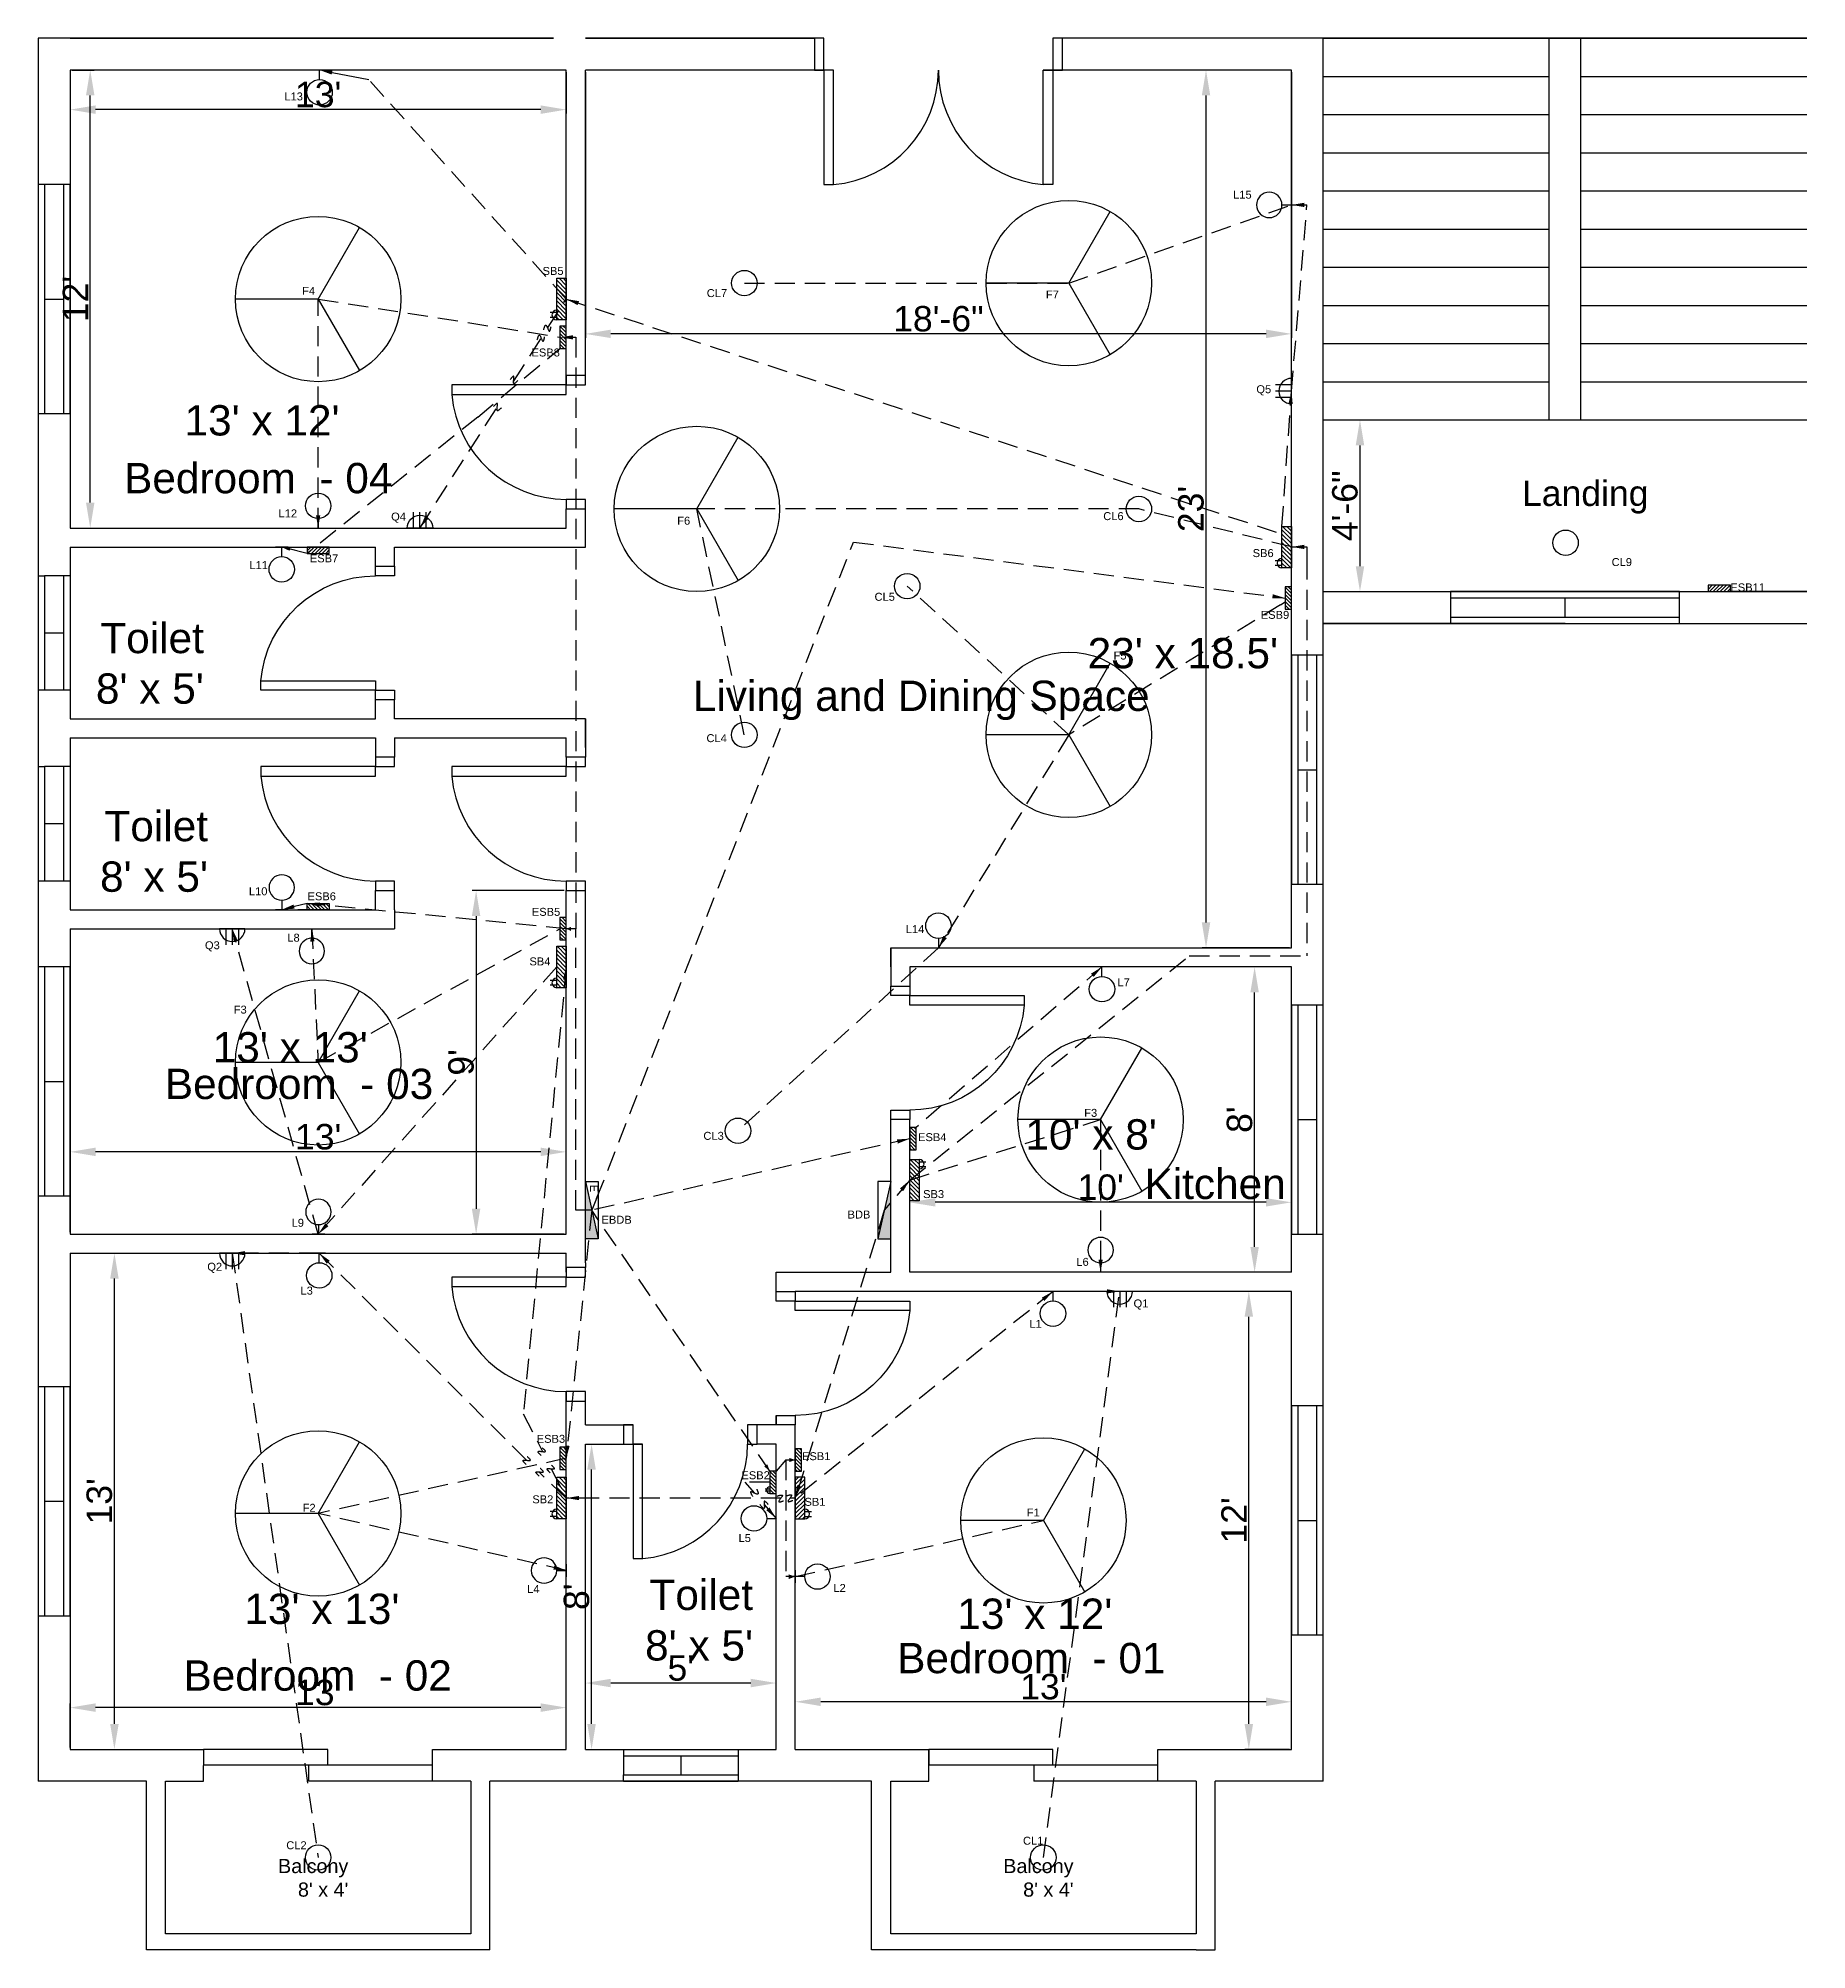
# Model space of a CAD drawing. Header units: inches. Extents: x 61297 to 163996, y 9483 to 32239.
# Drawn here: x 61297 to 61853, y 15010 to 15611 of the extents above; entities that cross this region are included whole.
import ezdxf

# ---------------------------------------------------------------- set-up
doc = ezdxf.new("R2010")
doc.units = ezdxf.units.IN
doc.linetypes.add('HIDDEN', pattern=[9.525, 6.35, -3.175])
for name, color, linetype in [('door', 80, 'Continuous'), ('Doors', 230, 'Continuous'), ('Emergency Conduitt', 10, 'HIDDEN'), ('Layer1', 7, 'Continuous'), ('Light Fans and Socketst', 170, 'Continuous'), ('Main Conduit', 50, 'HIDDEN'), ('Toiler Window', 30, 'Continuous'), ('Windows', 30, 'Continuous')]:
    doc.layers.add(name, color=color, linetype=linetype)
doc.styles.get("Standard").update_dxf_attribs({"font": 'arial.ttf'})
doc.dimstyles.new('ISO-25', dxfattribs={"dimtxt": 8, "dimasz": 8, "dimexe": 1.25, "dimexo": 0.625, "dimtad": 1, "dimlunit": 4, "dimtxsty": 'Standard', "dimcen": 2.5, "dimadec": 0, "dimazin": 0, "dimtfac": 1, "dimtmove": 0, "dimatfit": 3, "dimfxl": 1, "dimarcsym": 0})

msp = doc.modelspace()

# ---------------------------------------------------------------- texts
for s, p in [("           23' x 18.5'", (61586.057, 15413.318)), ('Living and Dining Space', (61502.629, 15399.902))]:
    msp.add_text(s, height=9.53198).set_placement(p)
for s, width, gutter_width, heights, insert, char_height, attachment_point in [('L13', 6.93541, 12.5, [0], (61380.03, 15591.831), 2.5, 9), ('L15', 6.93541, 12.5, [0], (61678.306, 15560.939), 2.5, 9), ('SB5', 6.93541, 12.5, [0], (61461.98, 15536.96), 2.5, 9), ('F4', 6.93541, 12.5, [0], (61383.883, 15530.739), 2.5, 9), ('CL7', 6.93541, 12.5, [0], (61513.406, 15529.994), 2.5, 9), ('F7', 6.93541, 12.5, [0], (61617.697, 15529.59), 2.5, 9), ('ESB8', 6.93541, 12.5, [0], (61460.826, 15511.325), 2.5, 9), ('Q5', 6.93541, 12.5, [0], (61684.455, 15499.121), 2.5, 9), ("13' x 12'", 248.33103, 47.66, [30.118], (61391.575, 15486.375), 9.532, 9), ('Bedroom  - 04', 248.33103, 47.66, [30.118], (61408.181, 15468.21), 9.53198, 9), ('L12', 6.93541, 12.5, [0], (61378.204, 15460.765), 2.5, 9), ('Q4', 6.93541, 12.5, [0], (61412.436, 15459.078), 2.5, 9), ('F6', 6.93541, 12.5, [0], (61501.793, 15458.433), 2.5, 9), ('CL6', 6.93541, 12.5, [0], (61638.058, 15459.869), 2.5, 9), ('L11', 6.93541, 12.5, [0], (61369.036, 15444.516), 2.5, 9), ('ESB7', 6.93541, 12.5, [0], (61391.148, 15446.601), 2.5, 9), ('SB6', 6.93541, 12.5, [0], (61685.225, 15448.246), 2.5, 9), ('CL9', 6.93541, 12.5, [0], (61791.478, 15447.964), 2.5, 1), ('ESB11', 6.93541, 12.5, [0], (61828.826, 15439.996), 2.5, 1), ('CL5', 6.93541, 12.5, [0], (61566.155, 15434.505), 2.5, 9), ("Toilet\\P8' x 5'", 248.33103, 47.66, [30.118], (61348.902, 15402.043), 9.532, 9), ('ESB9', 6.93541, 12.5, [0], (61690.109, 15428.831), 2.5, 9), ('F5', 6.93541, 12.5, [0], (61638.971, 15416.03), 2.5, 9), ('CL4', 6.93541, 12.5, [0], (61513.312, 15390.062), 2.5, 9), ("Toilet\\P8' x 5'", 248.33103, 47.66, [30.118], (61350.206, 15342.915), 9.532, 9), ('L10', 6.93541, 12.5, [0], (61368.883, 15341.917), 2.5, 9), ('ESB6', 6.93541, 12.5, [0], (61390.422, 15340.341), 2.5, 9), ('ESB5', 6.93541, 12.5, [0], (61460.943, 15335.455), 2.5, 9), ('L14', 6.93541, 12.5, [0], (61575.403, 15330.064), 2.5, 9), ('Q3', 6.93541, 12.5, [0], (61353.892, 15324.294), 2.5, 9), ('L8', 6.93541, 12.5, [0], (61379.019, 15327.331), 2.5, 9), ('SB4', 6.93541, 12.5, [0], (61457.851, 15319.871), 2.5, 9), ('L7', 6.93541, 12.5, [0], (61639.992, 15313.342), 2.5, 9), ('F3', 6.93541, 12.5, [0], (61362.367, 15304.719), 2.5, 9), ("13' x 13'", 248.33103, 47.66, [30.118], (61400.434, 15289.254), 9.532, 9), ('Bedroom  - 03', 248.33103, 47.66, [30.118], (61421.006, 15277.743), 9.53198, 9), ("10' x 8'", 248.33103, 47.66, [30.118], (61648.514, 15261.864), 9.532, 9), ('F3', 6.93541, 12.5, [0], (61629.752, 15272.258), 2.5, 9), ('CL3', 6.93541, 12.5, [0], (61512.35, 15265.026), 2.5, 9), ('ESB4', 6.93541, 12.5, [0], (61582.36, 15264.618), 2.5, 9), ('^IKitchen', 248.33103, 47.66, [30.118], (61689.012, 15246.308), 9.532, 9), ('SB3', 6.93541, 12.5, [0], (61581.613, 15246.714), 2.5, 9), ('BDB', 6.93541, 12.5, [0], (61558.443, 15240.325), 2.5, 9), ('L9', 6.93541, 12.5, [0], (61380.364, 15237.696), 2.5, 9), ('EBDB', 6.93541, 12.5, [0], (61483.417, 15238.689), 2.5, 9), ('Q2', 6.93541, 12.5, [0], (61354.636, 15223.226), 2.5, 9), ('L6', 6.93541, 12.5, [0], (61627.078, 15225.407), 2.5, 9), ('L3', 6.93541, 12.5, [0], (61383.17, 15216.367), 2.5, 9), ('Q1', 6.93541, 12.5, [0], (61645.84, 15211.68), 2.5, 9), ('L1', 6.93541, 12.5, [0], (61612.315, 15205.965), 2.5, 9), ('ESB3', 6.93541, 12.5, [0], (61462.47, 15169.762), 2.5, 9), ('ESB1', 6.93541, 12.5, [0], (61545.875, 15164.31), 2.5, 9), ('ESB2', 6.93541, 12.5, [0], (61526.826, 15158.325), 2.5, 9), ('SB2', 6.93541, 12.5, [0], (61458.753, 15150.752), 2.5, 9), ('SB1', 6.93541, 12.5, [0], (61544.319, 15149.958), 2.5, 9), ('F2', 6.93541, 12.5, [0], (61384.034, 15148.123), 2.5, 9), ('F1', 6.93541, 12.5, [0], (61611.698, 15146.646), 2.5, 9), ('L5', 6.93541, 12.5, [0], (61520.883, 15138.591), 2.5, 9), ("Toilet\\P8' x 5'", 248.33103, 47.66, [30.118], (61521.558, 15101.217), 9.532, 9), ("13' x 13'", 248.33103, 47.66, [30.118], (61410.394, 15112.709), 9.532, 9), ('L4', 6.93541, 12.5, [0], (61454.417, 15122.581), 2.5, 9), ('L2', 6.93541, 12.5, [0], (61550.705, 15122.93), 2.5, 9), ("13' x 12'", 248.33103, 47.66, [30.118], (61634.518, 15111.167), 9.532, 9), ('Bedroom  - 01', 248.33103, 47.66, [30.118], (61651.24, 15097.225), 9.53198, 9), ('Bedroom  - 02', 248.33103, 47.66, [30.118], (61426.858, 15091.753), 9.53198, 9), ('CL2', 6.93541, 12.5, [0], (61381.207, 15041.992), 2.5, 9), ('CL1', 6.93541, 12.5, [0], (61612.826, 15043.411), 2.5, 9), ("Balcony\\P  8' x 4'", 115.87872, 22.24, [14.054], (61394.316, 15027.045), 4.4479, 9), ("Balcony\\P  8' x 4'", 115.87872, 22.24, [14.054], (61622.316, 15027.045), 4.4479, 9)]:
    msp.add_mtext_dynamic_manual_height_columns(s, width=width, gutter_width=gutter_width, heights=heights, dxfattribs=dict(insert=insert, char_height=char_height, attachment_point=attachment_point))
at = {"insert": (61763.301, 15472.35), "char_height": 8, "width": 125.21501, "attachment_point": 1}
msp.add_mtext('Landing\\P\\P         ', dxfattribs=at)

# ---------------------------------------------------------------- blocks, each defined once
blk = doc.blocks.new('Door_Sing')
at = {"layer": 'Doors'}
for points in [[(-3, 6), (-3, 42), (-6, 42), (-6, 6), (-3, 6)], [(-38.98, 0), (-38.98, 6), (-41.98, 6), (-41.98, 0), (-38.98, 0)]]:
    blk.add_lwpolyline(points, dxfattribs=at)
blk.add_lwpolyline([(-3, 0), (0, 0), (0, 6), (-3, 6)], close=True, dxfattribs=at)
blk.add_arc((-2.84, 6), 36.14, 95.01978, 180, dxfattribs=at)
blk = doc.blocks.new('Window_Large')
at = {"layer": 'Windows'}
for p, q in [((72, 10), (0, 10)), ((0, 10), (0, 0)), ((72, 8), (0, 8)), ((36, 8), (36, 2)), ((72, 0), (72, 10)), ((0, 2), (72, 2)), ((0, 0), (72, 0))]:
    blk.add_line(p, q, dxfattribs=at)
blk = doc.blocks.new('*D490')
at = {"color": 0, "lineweight": -2, "transparency": 16777216}
for p, q in [((61690.2, 15217.41), (61676.17, 15217.41)), ((61677.42, 15081.41), (61677.42, 15209.41)), ((61690.2, 15073.41), (61676.17, 15073.41))]:
    blk.add_line(p, q, dxfattribs=at)
at = {"color": 0, "transparency": 16777216}
for points in [[(61676.08, 15209.41), (61678.75, 15209.41), (61677.42, 15217.41)], [(61676.08, 15081.41), (61678.75, 15081.41), (61677.42, 15073.41)]]:
    blk.add_solid(points, dxfattribs=at)
at = {"color": 0, "transparency": 16777216, "insert": (61672.78, 15145.41), "char_height": 8, "attachment_point": 5, "rotation": 90}
blk.add_mtext("12'", dxfattribs=at)
blk = doc.blocks.new('*D491')
at = {"color": 0, "lineweight": -2, "transparency": 16777216}
for p, q in [((61690.2, 15319.41), (61677.99, 15319.41)), ((61679.24, 15231.41), (61679.24, 15311.41)), ((61690.2, 15223.41), (61677.99, 15223.41))]:
    blk.add_line(p, q, dxfattribs=at)
at = {"color": 0, "transparency": 16777216}
for points in [[(61677.9, 15311.41), (61680.57, 15311.41), (61679.24, 15319.41)], [(61677.9, 15231.41), (61680.57, 15231.41), (61679.24, 15223.41)]]:
    blk.add_solid(points, dxfattribs=at)
at = {"color": 0, "transparency": 16777216, "insert": (61674.53, 15271.41), "char_height": 8, "attachment_point": 5, "rotation": 90}
blk.add_mtext("8'", dxfattribs=at)
blk = doc.blocks.new('*D448')
at = {"color": 0, "lineweight": -2, "transparency": 16777216}
for p, q in [((61570.83, 15232.21), (61570.83, 15246.66)), ((61682.83, 15245.41), (61578.83, 15245.41)), ((61690.83, 15232.21), (61690.83, 15246.66))]:
    blk.add_line(p, q, dxfattribs=at)
at = {"color": 0, "transparency": 16777216}
for points in [[(61578.83, 15246.74), (61578.83, 15244.08), (61570.83, 15245.41)], [(61682.83, 15246.74), (61682.83, 15244.08), (61690.83, 15245.41)]]:
    blk.add_solid(points, dxfattribs=at)
at = {"color": 0, "transparency": 16777216, "insert": (61630.83, 15250.12), "char_height": 8, "attachment_point": 5}
blk.add_mtext("10'", dxfattribs=at)
blk = doc.blocks.new('*D492')
at = {"color": 0, "lineweight": -2, "transparency": 16777216}
for p, q in [((61306.83, 15600.79), (61306.83, 15587.71)), ((61462.83, 15600.79), (61462.83, 15587.71)), ((61454.83, 15588.96), (61314.83, 15588.96))]:
    blk.add_line(p, q, dxfattribs=at)
at = {"color": 0, "transparency": 16777216}
for points in [[(61314.83, 15590.29), (61314.83, 15587.63), (61306.83, 15588.96)], [(61454.83, 15590.29), (61454.83, 15587.63), (61462.83, 15588.96)]]:
    blk.add_solid(points, dxfattribs=at)
at = {"color": 0, "transparency": 16777216, "insert": (61384.83, 15593.67), "char_height": 8, "attachment_point": 5}
blk.add_mtext("13'", dxfattribs=at)
blk = doc.blocks.new('Toilet Window')
for p, q in [((82016.8, 16081.38), (82016.8, 16117.38)), ((82016.8, 16117.38), (82026.8, 16117.38)), ((82018.8, 16081.38), (82018.8, 16117.38)), ((82024.8, 16081.38), (82024.8, 16117.38)), ((82026.8, 16081.38), (82026.8, 16117.38)), ((82018.8, 16099.38), (82024.8, 16099.38)), ((82016.8, 16081.38), (82018.8, 16081.38)), ((82018.8, 16081.38), (82024.8, 16081.38)), ((82026.8, 16081.38), (82024.8, 16081.38))]:
    blk.add_line(p, q)
blk = doc.blocks.new('*D493')
at = {"color": 0, "lineweight": -2, "transparency": 16777216}
for p, q in [((61468.83, 15074.04), (61468.83, 15095.52)), ((61520.83, 15094.27), (61476.83, 15094.27)), ((61528.83, 15074.04), (61528.83, 15095.52))]:
    blk.add_line(p, q, dxfattribs=at)
at = {"color": 0, "transparency": 16777216}
for points in [[(61476.83, 15095.6), (61476.83, 15092.93), (61468.83, 15094.27)], [(61520.83, 15095.6), (61520.83, 15092.93), (61528.83, 15094.27)]]:
    blk.add_solid(points, dxfattribs=at)
at = {"color": 0, "transparency": 16777216, "insert": (61498.83, 15098.96), "char_height": 8, "attachment_point": 5}
blk.add_mtext("5'", dxfattribs=at)
blk = doc.blocks.new('*D494')
at = {"color": 0, "lineweight": -2, "transparency": 16777216}
for p, q in [((61469.45, 15169.41), (61472.04, 15169.41)), ((61470.79, 15081.41), (61470.79, 15161.41)), ((61469.45, 15073.41), (61472.04, 15073.41))]:
    blk.add_line(p, q, dxfattribs=at)
at = {"color": 0, "transparency": 16777216}
for points in [[(61469.45, 15161.41), (61472.12, 15161.41), (61470.79, 15169.41)], [(61469.45, 15081.41), (61472.12, 15081.41), (61470.79, 15073.41)]]:
    blk.add_solid(points, dxfattribs=at)
at = {"color": 0, "transparency": 16777216, "insert": (61466.08, 15121.41), "char_height": 8, "attachment_point": 5, "rotation": 90}
blk.add_mtext("8'", dxfattribs=at)
blk = doc.blocks.new('*D495')
at = {"color": 0, "lineweight": -2, "transparency": 16777216}
for p, q in [((61534.83, 15074.04), (61534.83, 15089.63)), ((61682.83, 15088.38), (61542.83, 15088.38)), ((61690.83, 15074.04), (61690.83, 15089.63))]:
    blk.add_line(p, q, dxfattribs=at)
at = {"color": 0, "transparency": 16777216}
for points in [[(61542.83, 15089.71), (61542.83, 15087.04), (61534.83, 15088.38)], [(61682.83, 15089.71), (61682.83, 15087.04), (61690.83, 15088.38)]]:
    blk.add_solid(points, dxfattribs=at)
at = {"color": 0, "transparency": 16777216, "insert": (61612.83, 15093.09), "char_height": 8, "attachment_point": 5}
blk.add_mtext("13'", dxfattribs=at)
blk = doc.blocks.new('*D496')
at = {"color": 0, "lineweight": -2, "transparency": 16777216}
for p, q in [((61306.83, 15074.04), (61306.83, 15087.79)), ((61454.83, 15086.54), (61314.83, 15086.54)), ((61462.83, 15074.04), (61462.83, 15087.79))]:
    blk.add_line(p, q, dxfattribs=at)
at = {"color": 0, "transparency": 16777216}
for points in [[(61314.83, 15087.88), (61314.83, 15085.21), (61306.83, 15086.54)], [(61454.83, 15087.88), (61454.83, 15085.21), (61462.83, 15086.54)]]:
    blk.add_solid(points, dxfattribs=at)
at = {"color": 0, "transparency": 16777216, "insert": (61384.83, 15091.26), "char_height": 8, "attachment_point": 5}
blk.add_mtext("13'", dxfattribs=at)
blk = doc.blocks.new('*D497')
at = {"color": 0, "lineweight": -2, "transparency": 16777216}
for p, q in [((61307.45, 15229.41), (61322.02, 15229.41)), ((61320.77, 15081.41), (61320.77, 15221.41)), ((61307.45, 15073.41), (61322.02, 15073.41))]:
    blk.add_line(p, q, dxfattribs=at)
at = {"color": 0, "transparency": 16777216}
for points in [[(61319.44, 15221.41), (61322.11, 15221.41), (61320.77, 15229.41)], [(61319.44, 15081.41), (61322.11, 15081.41), (61320.77, 15073.41)]]:
    blk.add_solid(points, dxfattribs=at)
at = {"color": 0, "transparency": 16777216, "insert": (61316.06, 15151.41), "char_height": 8, "attachment_point": 5, "rotation": 90}
blk.add_mtext("13'", dxfattribs=at)
blk = doc.blocks.new('*D498')
at = {"color": 0, "lineweight": -2, "transparency": 16777216}
for p, q in [((61307.45, 15601.41), (61314.42, 15601.41)), ((61313.17, 15465.41), (61313.17, 15593.41)), ((61307.45, 15457.41), (61314.42, 15457.41))]:
    blk.add_line(p, q, dxfattribs=at)
at = {"color": 0, "transparency": 16777216}
for points in [[(61311.84, 15593.41), (61314.5, 15593.41), (61313.17, 15601.41)], [(61311.84, 15465.41), (61314.5, 15465.41), (61313.17, 15457.41)]]:
    blk.add_solid(points, dxfattribs=at)
at = {"color": 0, "transparency": 16777216, "insert": (61308.53, 15529.41), "char_height": 8, "attachment_point": 5, "rotation": 90}
blk.add_mtext("12'", dxfattribs=at)
blk = doc.blocks.new('*D499')
at = {"color": 0, "lineweight": -2, "transparency": 16777216}
for p, q in [((61468.83, 15600.79), (61468.83, 15517.21)), ((61690.83, 15600.79), (61690.83, 15517.21)), ((61682.83, 15518.46), (61476.83, 15518.46))]:
    blk.add_line(p, q, dxfattribs=at)
at = {"color": 0, "transparency": 16777216}
for points in [[(61476.83, 15519.79), (61476.83, 15517.13), (61468.83, 15518.46)], [(61682.83, 15519.79), (61682.83, 15517.13), (61690.83, 15518.46)]]:
    blk.add_solid(points, dxfattribs=at)
at = {"color": 0, "transparency": 16777216, "insert": (61579.83, 15523.17), "char_height": 8, "attachment_point": 5}
blk.add_mtext('18\'-6"', dxfattribs=at)
blk = doc.blocks.new('Fan')
at = {"layer": 'Light Fans and Socketst'}
for q in [(-13, 22.52), (-13, -22.52), (26, 0)]:
    blk.add_line((0, 0), q, dxfattribs=at)
blk.add_circle((0, 0), 26, dxfattribs=at)
blk = doc.blocks.new('Light Ceiling')
at = {"layer": 'Light Fans and Socketst'}
blk.add_circle((0, 0), 4, dxfattribs=at)
blk = doc.blocks.new('Light')
at = {"layer": 'Light Fans and Socketst'}
blk.add_line((0, 2), (0, -2), dxfattribs=at)
blk.add_lwpolyline([(2.99, 0), (1.49, 0), (0, 0)], dxfattribs=at)
blk.add_circle((6.99, 0), 4, dxfattribs=at)
blk = doc.blocks.new('*D500')
at = {"layer": 'Layer1', "color": 0, "lineweight": -2, "transparency": 16777216}
for p, q in [((61462.2, 15343.41), (61433.24, 15343.41)), ((61434.49, 15335.41), (61434.49, 15243.41)), ((61462.2, 15235.41), (61433.24, 15235.41))]:
    blk.add_line(p, q, dxfattribs=at)
at = {"layer": 'Layer1', "color": 0, "transparency": 16777216}
for points in [[(61433.15, 15335.41), (61435.82, 15335.41), (61434.49, 15343.41)], [(61433.15, 15243.41), (61435.82, 15243.41), (61434.49, 15235.41)]]:
    blk.add_solid(points, dxfattribs=at)
at = {"layer": 'Layer1', "color": 0, "transparency": 16777216, "insert": (61429.78, 15289.41), "char_height": 8, "attachment_point": 5, "rotation": 90}
blk.add_mtext("9'", dxfattribs=at)
blk = doc.blocks.new('*D501')
at = {"layer": 'Layer1', "color": 0, "lineweight": -2, "transparency": 16777216}
for p, q in [((61306.83, 15236.04), (61306.83, 15262.53)), ((61454.83, 15261.28), (61314.83, 15261.28)), ((61462.83, 15236.04), (61462.83, 15262.53))]:
    blk.add_line(p, q, dxfattribs=at)
at = {"layer": 'Layer1', "color": 0, "transparency": 16777216}
for points in [[(61314.83, 15262.61), (61314.83, 15259.95), (61306.83, 15261.28)], [(61454.83, 15262.61), (61454.83, 15259.95), (61462.83, 15261.28)]]:
    blk.add_solid(points, dxfattribs=at)
at = {"layer": 'Layer1', "color": 0, "transparency": 16777216, "insert": (61384.83, 15265.99), "char_height": 8, "attachment_point": 5}
blk.add_mtext("13'", dxfattribs=at)
blk = doc.blocks.new('BDB')
h = blk.add_hatch(color=256)
h.dxf.hatch_style = 1
h.paths.add_polyline_path([(13.5, 4), (-4.5, 0), (13.5, 0)])
blk.add_line((-4.5, 0), (13.5, 4))
at = {"layer": 'Layer1'}
blk.add_lwpolyline([(-4.5, 4), (13.5, 4), (13.5, 0), (-4.5, 0), (-4.5, 4)], dxfattribs=at)
blk = doc.blocks.new('Emergency_BDB')
at = {"layer": 'Layer1'}
blk.add_blockref('BDB', (0, 0), dxfattribs=at)
at = {"layer": 'Layer1', "insert": (-4.5, 4), "char_height": 2.5, "attachment_point": 1}
blk.add_mtext_dynamic_manual_height_columns(' E', width=4.2009, gutter_width=12.5, heights=[0], dxfattribs=at)
blk = doc.blocks.new('*D502')
at = {"layer": 'Layer1', "color": 0, "lineweight": -2, "transparency": 16777216}
for p, q in [((61690.2, 15601.41), (61662.71, 15601.41)), ((61663.96, 15333.41), (61663.96, 15593.41)), ((61690.2, 15325.41), (61662.71, 15325.41))]:
    blk.add_line(p, q, dxfattribs=at)
at = {"layer": 'Layer1', "color": 0, "transparency": 16777216}
for points in [[(61662.63, 15593.41), (61665.29, 15593.41), (61663.96, 15601.41)], [(61662.63, 15333.41), (61665.29, 15333.41), (61663.96, 15325.41)]]:
    blk.add_solid(points, dxfattribs=at)
at = {"layer": 'Layer1', "color": 0, "transparency": 16777216, "insert": (61659.25, 15463.41), "char_height": 8, "attachment_point": 5, "rotation": 90}
blk.add_mtext("23'", dxfattribs=at)
blk = doc.blocks.new('ESB')
h = blk.add_hatch()
h.set_pattern_fill('ANSI31', color=256, scale=0.25)
h.set_pattern_definition([(45, (-3149.957, -1763.2019), (-0.561266, 0.561266), [])])
h.paths.add_polyline_path([(3.5, 2), (-3.5, 2), (-3.5, 0), (3.5, 0)])
blk.add_lwpolyline([(3.5, 0), (3.5, 2), (-3.5, 2), (-3.5, 0)], close=True)
blk = doc.blocks.new('Socket')
for p, q in [((-4, 0), (4, 0)), ((-2, 0), (-2, 5)), ((0, 0), (0, 5)), ((2, 0), (2, 5))]:
    blk.add_line(p, q)
blk.add_arc((0, 0), 4, 0, 180)
blk = doc.blocks.new('*D656')
at = {"color": 0, "lineweight": -2, "transparency": 16777216}
for p, q in [((61701.45, 15491.41), (61713.61, 15491.41)), ((61712.36, 15483.41), (61712.36, 15445.41)), ((61701.45, 15437.41), (61713.61, 15437.41))]:
    blk.add_line(p, q, dxfattribs=at)
at = {"color": 0, "transparency": 16777216}
for points in [[(61711.03, 15483.41), (61713.7, 15483.41), (61712.36, 15491.41)], [(61711.03, 15445.41), (61713.7, 15445.41), (61712.36, 15437.41)]]:
    blk.add_solid(points, dxfattribs=at)
at = {"color": 0, "transparency": 16777216, "insert": (61707.65, 15464.41), "char_height": 8, "attachment_point": 5, "rotation": 90}
blk.add_mtext('4\'-6"', dxfattribs=at)

# ---------------------------------------------------------------- dimensions: what is measured, and where the dimension line sits
for base, p1, p2, angle, picture, middle in [((61313.171, 15601.411), (61306.826, 15457.411), (61306.826, 15601.411), 270, '*D498', (61308.529, 15529.411)), ((61306.826, 15588.961), (61462.826, 15601.411), (61306.826, 15601.411), 180, '*D492', (61384.826, 15593.673)), ((61468.826, 15518.461), (61690.826, 15601.411), (61468.826, 15601.411), 180, '*D499', (61579.826, 15523.17)), ((61712.364, 15437.411), (61700.826, 15491.411), (61700.826, 15437.411), 90, '*D656', (61707.654, 15464.411)), ((61679.237, 15319.411), (61690.826, 15223.411), (61690.826, 15319.411), 270, '*D491', (61674.527, 15271.411)), ((61570.826, 15245.411), (61690.826, 15231.585), (61570.826, 15231.585), 180, '*D448', (61630.826, 15250.12)), ((61320.772, 15229.411), (61306.826, 15073.411), (61306.826, 15229.411), 270, '*D497', (61316.06, 15151.411)), ((61677.417, 15217.411), (61690.826, 15073.411), (61690.826, 15217.411), 270, '*D490', (61672.776, 15145.411)), ((61470.785, 15169.411), (61468.826, 15073.411), (61468.826, 15169.411), 270, '*D494', (61466.076, 15121.411)), ((61468.826, 15094.267), (61528.826, 15073.411), (61468.826, 15073.411), 180, '*D493', (61498.826, 15098.96)), ((61534.826, 15088.378), (61690.826, 15073.411), (61534.826, 15073.411), 180, '*D495', (61612.826, 15093.09)), ((61306.826, 15086.544), (61462.826, 15073.411), (61306.826, 15073.411), 180, '*D496', (61384.826, 15091.256))]:
    dim = msp.add_linear_dim(base=base, p1=p1, p2=p2, angle=angle, dimstyle='ISO-25')
    dim.commit()
    dim.dimension.update_dxf_attribs({"geometry": picture, "text_midpoint": middle})
at = {"layer": 'Layer1'}
for base, p1, p2, angle, picture, middle in [((61663.959, 15601.411), (61690.826, 15325.411), (61690.826, 15601.411), 270, '*D502', (61659.247, 15463.411)), ((61434.487, 15235.411), (61462.826, 15343.411), (61462.826, 15235.411), 270, '*D500', (61429.777, 15289.411)), ((61306.826, 15261.281), (61462.826, 15235.411), (61306.826, 15235.411), 180, '*D501', (61384.826, 15265.993))]:
    dim = msp.add_linear_dim(base=base, p1=p1, p2=p2, angle=angle, dimstyle='ISO-25', dxfattribs=at)
    dim.commit()
    dim.dimension.update_dxf_attribs({"geometry": picture, "text_midpoint": middle})

# ---------------------------------------------------------------- hatches: boundary and pattern name
at = {"layer": 'Layer1'}
h = msp.add_hatch(dxfattribs=at)
h.set_pattern_fill('ANSI31', color=256, scale=0.29, angle=-90)
h.set_pattern_definition([(315, (60314.7303, 18965.6972), (0.65106857, 0.65106857), [])])
h.paths.add_polyline_path([(61459.846, 15522.896), (61462.826, 15522.896), (61462.826, 15535.925), (61459.846, 15535.925)])
h = msp.add_hatch(dxfattribs=at)
h.set_pattern_fill('ANSI31', color=256, scale=0.29, angle=-90)
h.set_pattern_definition([(315, (60086.7303, 19043.6972), (0.65106857, 0.65106857), [])])
h.paths.add_polyline_path([(61687.846, 15444.896), (61690.826, 15444.896), (61690.826, 15457.925), (61687.846, 15457.925)])
h = msp.add_hatch(dxfattribs=at)
h.set_pattern_fill('ANSI31', color=256, scale=0.29, angle=-90)
h.set_pattern_definition([(315, (60314.7303, 19175.6972), (0.65106857, 0.65106857), [])])
h.paths.add_polyline_path([(61459.846, 15312.896), (61462.826, 15312.896), (61462.826, 15325.925), (61459.846, 15325.925)])
h = msp.add_hatch(dxfattribs=at)
h.set_pattern_fill('ANSI31', color=256, scale=0.29, angle=90)
h.set_pattern_definition([(135, (63758.9212, 12938.1239), (-0.65106857, -0.65106857), [])])
h.paths.add_polyline_path([(61573.806, 15258.925), (61570.826, 15258.925), (61570.826, 15245.896), (61573.806, 15245.896)])
h = msp.add_hatch(dxfattribs=at)
h.set_pattern_fill('ANSI31', color=256, scale=0.29, angle=-90)
h.set_pattern_definition([(315, (60314.7303, 19342.6714), (0.65106857, 0.65106857), [])])
h.paths.add_polyline_path([(61459.846, 15145.922), (61462.826, 15145.922), (61462.826, 15158.951), (61459.846, 15158.951)])
h = msp.add_hatch(dxfattribs=at)
h.set_pattern_fill('ANSI31', color=256, scale=0.29)
h.set_pattern_definition([(45, (56081.3743, 12422.0567), (-0.65106857, 0.65106857), [])])
h.paths.add_polyline_path([(61537.806, 15145.922), (61534.826, 15145.922), (61534.826, 15158.951), (61537.806, 15158.951)])

# ---------------------------------------------------------------- linework, layer by layer
for p, q in [((61296.826, 15611.411), (61296.826, 15063.411)), ((61306.826, 15611.411), (61296.826, 15611.411)), ((61458.826, 15611.411), (61306.826, 15611.411)), ((61306.826, 15611.411), (61458.826, 15611.411)), ((61458.826, 15611.411), (61306.826, 15611.411)), ((61543.849, 15611.411), (61468.826, 15611.411)), ((61468.826, 15611.411), (61540.849, 15611.411)), ((61540.849, 15611.411), (61468.826, 15611.411)), ((61700.826, 15611.411), (61615.802, 15611.411)), ((61700.826, 15063.411), (61700.826, 15611.411)), ((61700.826, 15611.411), (61852.826, 15611.411)), ((61852.826, 15611.411), (61700.826, 15611.411)), ((61700.826, 15611.411), (61852.826, 15611.411)), ((61700.826, 15611.411), (61734.826, 15611.411)), ((61700.826, 15611.411), (61771.826, 15611.411)), ((61771.826, 15491.411), (61771.826, 15611.411)), ((61771.826, 15611.411), (61781.826, 15611.411)), ((61781.826, 15611.411), (61852.826, 15611.411)), ((61781.826, 15491.411), (61781.826, 15611.411)), ((61462.826, 15601.411), (61306.826, 15601.411)), ((61306.826, 15601.411), (61306.826, 15457.411)), ((61462.826, 15499.411), (61462.826, 15601.411)), ((61468.826, 15502.411), (61468.826, 15601.411)), ((61546.849, 15601.411), (61468.826, 15601.411)), ((61690.826, 15601.411), (61612.802, 15601.411)), ((61690.826, 15325.411), (61690.826, 15601.411)), ((61700.826, 15599.411), (61771.826, 15599.411)), ((61781.826, 15599.411), (61852.826, 15599.411)), ((61700.826, 15587.411), (61771.826, 15587.411)), ((61781.826, 15587.411), (61852.826, 15587.411)), ((61700.826, 15575.411), (61771.826, 15575.411)), ((61781.826, 15575.411), (61852.826, 15575.411)), ((61700.826, 15563.411), (61771.826, 15563.411)), ((61781.826, 15563.411), (61852.826, 15563.411)), ((61700.826, 15551.411), (61771.826, 15551.411)), ((61781.826, 15551.411), (61852.826, 15551.411)), ((61700.826, 15539.411), (61771.826, 15539.411)), ((61781.826, 15539.411), (61852.826, 15539.411)), ((61700.826, 15527.411), (61771.826, 15527.411)), ((61781.826, 15527.411), (61852.826, 15527.411)), ((61700.826, 15515.411), (61771.826, 15515.411)), ((61781.826, 15515.411), (61852.826, 15515.411)), ((61700.826, 15503.411), (61771.826, 15503.411)), ((61781.826, 15503.411), (61852.826, 15503.411)), ((61700.826, 15491.411), (61771.826, 15491.411)), ((61771.826, 15491.411), (61781.826, 15491.411)), ((61781.826, 15491.411), (61852.826, 15491.411)), ((61462.826, 15460.411), (61462.826, 15463.434)), ((61462.826, 15457.411), (61462.826, 15460.411)), ((61468.826, 15457.411), (61468.826, 15463.434)), ((61468.826, 15451.411), (61468.826, 15460.411)), ((61306.826, 15457.411), (61462.826, 15457.411)), ((61468.826, 15451.411), (61468.826, 15457.411)), ((61306.826, 15451.411), (61306.826, 15397.411)), ((61306.826, 15451.411), (61402.826, 15451.411)), ((61402.826, 15445.387), (61402.826, 15451.411)), ((61408.826, 15451.411), (61462.826, 15451.411)), ((61408.826, 15445.387), (61408.826, 15451.411)), ((61462.826, 15451.411), (61468.826, 15451.411)), ((61700.826, 15437.411), (61852.826, 15437.411)), ((61852.826, 15437.411), (61828.826, 15437.411)), ((61776.826, 15427.411), (61700.826, 15427.411)), ((61700.826, 15427.411), (61852.826, 15427.411)), ((61402.826, 15397.411), (61402.826, 15403.411)), ((61408.826, 15397.411), (61408.826, 15403.411)), ((61306.826, 15397.411), (61402.826, 15397.411)), ((61468.826, 15397.411), (61408.826, 15397.411)), ((61468.826, 15388.411), (61468.826, 15397.411)), ((61468.826, 15391.411), (61468.826, 15397.411)), ((61468.826, 15397.411), (61468.826, 15385.387)), ((61306.826, 15391.411), (61306.826, 15337.411)), ((61306.826, 15391.411), (61402.826, 15391.411)), ((61402.826, 15391.411), (61402.826, 15385.411)), ((61408.826, 15391.411), (61462.826, 15391.411)), ((61408.826, 15391.411), (61408.826, 15385.411)), ((61462.826, 15385.387), (61462.826, 15391.411)), ((61468.826, 15226.411), (61468.826, 15346.411)), ((61402.826, 15337.411), (61402.826, 15343.434)), ((61408.826, 15337.411), (61408.826, 15343.434)), ((61462.826, 15235.411), (61462.826, 15343.411)), ((61306.826, 15337.411), (61402.826, 15337.411)), ((61408.826, 15337.411), (61408.826, 15331.411)), ((61306.826, 15331.411), (61306.826, 15235.411)), ((61306.826, 15331.411), (61408.826, 15331.411)), ((61564.826, 15325.411), (61690.826, 15325.411)), ((61564.826, 15319.411), (61564.826, 15325.411)), ((61564.826, 15325.411), (61564.826, 15313.387)), ((61570.826, 15319.411), (61570.826, 15313.387)), ((61690.826, 15223.411), (61690.826, 15319.411)), ((61564.826, 15223.411), (61564.826, 15271.411)), ((61570.826, 15223.411), (61570.826, 15271.411)), ((61306.826, 15235.411), (61462.826, 15235.411)), ((61306.826, 15229.411), (61306.826, 15073.411)), ((61306.826, 15229.411), (61462.826, 15229.411)), ((61462.826, 15223.411), (61462.826, 15229.411)), ((61468.826, 15226.411), (61468.826, 15224.899)), ((61528.826, 15217.411), (61528.826, 15223.411)), ((61528.826, 15223.411), (61564.826, 15223.411)), ((61690.826, 15223.411), (61570.826, 15223.411)), ((61528.826, 15214.387), (61528.826, 15217.411)), ((61690.826, 15217.411), (61534.826, 15217.411)), ((61690.826, 15073.411), (61690.826, 15217.411)), ((61462.826, 15073.411), (61462.826, 15185.922)), ((61468.826, 15175.411), (61468.826, 15185.922)), ((61468.826, 15175.411), (61483.849, 15175.411)), ((61534.826, 15073.411), (61534.826, 15175.411)), ((61468.826, 15169.411), (61486.849, 15169.411)), ((61468.826, 15073.411), (61468.826, 15169.411)), ((61526.826, 15155.244), (61525.326, 15155.244)), ((61526.826, 15154.577), (61525.326, 15154.577)), ((61306.826, 15073.411), (61348.849, 15073.411)), ((61348.826, 15063.411), (61348.849, 15073.411)), ((61420.802, 15073.411), (61462.826, 15073.411)), ((61420.826, 15063.411), (61420.802, 15073.411)), ((61468.826, 15073.411), (61528.826, 15073.411)), ((61534.826, 15073.411), (61576.849, 15073.411)), ((61576.826, 15063.411), (61576.849, 15073.411)), ((61648.802, 15073.411), (61690.826, 15073.411)), ((61648.826, 15063.411), (61648.802, 15073.411)), ((61330.826, 15063.411), (61296.826, 15063.411)), ((61330.826, 15010.411), (61330.826, 15063.411)), ((61336.826, 15015.411), (61336.826, 15063.411)), ((61336.826, 15063.411), (61348.826, 15063.411)), ((61432.826, 15063.411), (61420.826, 15063.411)), ((61432.826, 15063.411), (61432.826, 15015.411)), ((61558.826, 15063.411), (61438.826, 15063.411)), ((61438.826, 15010.411), (61438.826, 15063.411)), ((61558.826, 15010.411), (61558.826, 15063.411)), ((61564.826, 15015.411), (61564.826, 15063.411)), ((61564.826, 15063.411), (61576.826, 15063.411)), ((61660.826, 15063.411), (61648.826, 15063.411)), ((61660.826, 15063.411), (61660.826, 15015.411)), ((61700.826, 15063.411), (61666.826, 15063.411)), ((61666.826, 15010.411), (61666.826, 15063.411)), ((61432.826, 15015.411), (61336.826, 15015.411)), ((61660.826, 15015.411), (61564.826, 15015.411)), ((61438.826, 15010.411), (61330.826, 15010.411)), ((61564.826, 15010.411), (61558.826, 15010.411)), ((61660.826, 15010.411), (61564.826, 15010.411)), ((61660.826, 15010.411), (61666.826, 15010.411))]:
    msp.add_line(p, q)
for points in [[(61690.826, 15319.411), (61570.826, 15319.411)], [(61528.826, 15178.411), (61528.826, 15175.411), (61525.826, 15175.411), (61522.826, 15175.411)], [(61528.826, 15073.411), (61528.826, 15169.411), (61522.826, 15169.411)]]:
    msp.add_lwpolyline(points)
msp.add_arc((61526.826, 15154.911), 1, 90, 270)
at = {"layer": 'door'}
for p, q in [((61348.826, 15073.411), (61348.826, 15068.411)), ((61387.826, 15073.411), (61348.826, 15073.411)), ((61387.826, 15068.411), (61387.826, 15073.411)), ((61576.826, 15073.411), (61576.826, 15068.411)), ((61615.826, 15073.411), (61576.826, 15073.411)), ((61615.826, 15068.411), (61615.826, 15073.411)), ((61387.826, 15068.411), (61348.826, 15068.411)), ((61381.826, 15068.411), (61381.826, 15063.411)), ((61420.826, 15068.411), (61381.826, 15068.411)), ((61420.826, 15063.411), (61420.826, 15068.411)), ((61615.826, 15068.411), (61576.826, 15068.411)), ((61609.826, 15068.411), (61609.826, 15063.411)), ((61648.826, 15068.411), (61609.826, 15068.411)), ((61648.826, 15063.411), (61648.826, 15068.411)), ((61420.826, 15063.411), (61381.826, 15063.411)), ((61648.826, 15063.411), (61609.826, 15063.411))]:
    msp.add_line(p, q, dxfattribs=at)
at = {"layer": 'Doors'}
for p, q in [((61543.849, 15601.411), (61543.849, 15597.411)), ((61543.849, 15597.411), (61543.849, 15591.411))]:
    msp.add_line(p, q, dxfattribs=at)
for points in [[(61543.849, 15611.411), (61540.849, 15611.411), (61540.849, 15601.411), (61543.849, 15601.411), (61543.849, 15565.411), (61546.849, 15565.411), (61546.849, 15601.411), (61543.849, 15601.411), (61543.849, 15605.411)], [(61618.802, 15611.411), (61615.802, 15611.411), (61615.802, 15607.411), (61615.802, 15601.411), (61615.802, 15565.411), (61612.802, 15565.411), (61612.802, 15601.411), (61615.802, 15601.411), (61618.802, 15601.411), (61618.802, 15607.411)]]:
    msp.add_lwpolyline(points, close=True, dxfattribs=at)
msp.add_lwpolyline([(61546.849, 15565.411, 0.3887794), (61579.826, 15601.411, 0.3887794), (61612.802, 15565.411)], format="xyb", dxfattribs=at)
at = {"layer": 'Emergency Conduitt'}
for p, q in [((61384.826, 15457.411), (61384.826, 15529.411)), ((61384.826, 15529.411), (61461.158, 15517.411)), ((61435.031, 15492.311), (61460.826, 15513.911)), ((61462.826, 15517.411), (61465.841, 15517.411)), ((61465.841, 15517.411), (61465.801, 15331.411)), ((61435.031, 15492.311), (61381.326, 15449.411)), ((61472.382, 15246.596), (61553.091, 15453.017)), ((61553.091, 15453.017), (61688.826, 15435.411)), ((61381.326, 15449.411), (61373.355, 15451.411)), ((61377.34, 15450.411), (61373.379, 15451.411)), ((61620.826, 15392.396), (61570.02, 15439.146)), ((61687.418, 15433.316), (61688.826, 15434.182)), ((61687.418, 15433.316), (61620.826, 15392.396)), ((61620.826, 15392.396), (61579.826, 15325.411)), ((61381.326, 15339.411), (61373.379, 15337.411)), ((61462.826, 15331.411), (61381.326, 15339.411)), ((61384.826, 15337.411), (61373.379, 15337.411)), ((61382.832, 15331.411), (61384.826, 15289.411)), ((61384.826, 15289.411), (61460.826, 15331.411)), ((61465.801, 15331.411), (61462.826, 15331.411)), ((61465.801, 15242.911), (61465.801, 15331.411)), ((61579.826, 15325.411), (61516.826, 15267.907)), ((61631.247, 15319.411), (61572.826, 15268.911)), ((61570.826, 15265.411), (61470.826, 15242.911)), ((61470.826, 15242.911), (61462.826, 15164.922)), ((61470.826, 15242.911), (61465.801, 15242.911)), ((61472.382, 15246.596), (61470.826, 15242.911)), ((61526.826, 15160.911), (61470.826, 15242.911)), ((61462.826, 15164.922), (61384.826, 15147.589)), ((61531.85, 15164.411), (61528.826, 15160.911)), ((61531.85, 15164.411), (61534.826, 15164.411)), ((61531.85, 15164.411), (61531.85, 15127.747)), ((61526.826, 15157.411), (61519.015, 15157.411)), ((61519.015, 15157.411), (61521.97, 15153.98)), ((61462.826, 15129.666), (61384.826, 15147.589)), ((61525.044, 15150.411), (61528.826, 15146.021)), ((61534.826, 15127.747), (61612.826, 15145.411)), ((61534.826, 15127.747), (61531.85, 15127.747))]:
    msp.add_line(p, q, dxfattribs=at)
for points in [[(61522.739, 15155.236), (61523.04, 15153.68), (61520.829, 15154.366), (61521.415, 15152.943)], [(61526.357, 15150.348), (61525.067, 15151.42), (61525.067, 15149.193), (61523.694, 15150.432)]]:
    msp.add_spline(points, degree=3, dxfattribs=at)
for points in [[(61464.958, 15516.711), (61460.958, 15517.377), (61464.958, 15518.044)], [(61385.492, 15461.411), (61384.826, 15457.411), (61384.159, 15461.411)], [(61375.82, 15450.265), (61373.355, 15451.411), (61376.145, 15451.151)], [(61684.945, 15436.586), (61688.826, 15435.411), (61684.773, 15435.264)], [(61377.421, 15337.74), (61373.379, 15337.411), (61377.096, 15339.033)], [(61385.241, 15338.356), (61381.326, 15339.411), (61385.372, 15339.683)], [(61464.357, 15330.712), (61462.826, 15331.411), (61464.357, 15332.046)], [(61382.356, 15327.383), (61382.832, 15331.411), (61383.687, 15327.447)], [(61582.483, 15328.474), (61579.826, 15325.411), (61581.345, 15329.17)], [(61627.784, 15317.299), (61631.247, 15319.411), (61628.656, 15316.29)], [(61566.777, 15265.183), (61570.826, 15265.411), (61567.07, 15263.882)], [(61463.897, 15168.833), (61462.826, 15164.922), (61462.571, 15168.969)], [(61532.945, 15165.051), (61534.826, 15164.425), (61532.945, 15163.718)], [(61525.072, 15162.362), (61526.826, 15160.911), (61526.02, 15163.06)], [(61526.72, 15149.487), (61528.826, 15146.021), (61525.71, 15148.616)], [(61459.077, 15131.212), (61462.826, 15129.666), (61458.778, 15129.912)], [(61532.769, 15128.414), (61534.826, 15127.747), (61532.769, 15126.976)]]:
    msp.add_solid(points, dxfattribs=at)
at = {"layer": 'Layer1'}
for p, q in [((61459.846, 15525.146), (61457.73, 15525.146)), ((61459.846, 15523.646), (61457.73, 15523.646)), ((61687.846, 15447.146), (61685.73, 15447.146)), ((61687.846, 15445.646), (61685.73, 15445.646)), ((61459.846, 15315.146), (61457.73, 15315.146)), ((61459.846, 15313.646), (61457.73, 15313.646)), ((61573.806, 15258.175), (61575.922, 15258.175)), ((61573.806, 15256.675), (61575.922, 15256.675)), ((61459.846, 15148.172), (61457.73, 15148.172)), ((61459.846, 15146.672), (61457.73, 15146.672)), ((61537.806, 15148.172), (61539.922, 15148.172)), ((61537.806, 15146.672), (61539.922, 15146.672))]:
    msp.add_line(p, q, dxfattribs=at)
for points in [[(61459.846, 15522.896), (61459.846, 15535.925), (61462.826, 15535.925), (61462.826, 15522.896)], [(61687.846, 15444.896), (61687.846, 15457.925), (61690.826, 15457.925), (61690.826, 15444.896)], [(61459.846, 15312.896), (61459.846, 15325.925), (61462.826, 15325.925), (61462.826, 15312.896)], [(61573.806, 15258.925), (61573.806, 15245.896), (61570.826, 15245.896), (61570.826, 15258.925)], [(61459.846, 15145.922), (61459.846, 15158.951), (61462.826, 15158.951), (61462.826, 15145.922)], [(61537.806, 15145.922), (61537.806, 15158.951), (61534.826, 15158.951), (61534.826, 15145.922)]]:
    msp.add_lwpolyline(points, close=True, dxfattribs=at)
for centre, start, end in [((61459.846, 15524.396), 90, 270), ((61687.846, 15446.396), 90, 270), ((61459.846, 15314.396), 90, 270), ((61573.806, 15257.425), 270, 90), ((61459.846, 15147.422), 90, 270), ((61537.806, 15147.422), 270, 90)]:
    msp.add_arc(centre, 1.5, start, end, dxfattribs=at)
at = {"layer": 'Light Fans and Socketst'}
for q in [(61633.826, 15414.913), (61594.826, 15392.396), (61633.826, 15369.88)]:
    msp.add_line((61620.826, 15392.396), q, dxfattribs=at)
msp.add_circle((61620.826, 15392.396), 26, dxfattribs=at)
at = {"layer": 'Main Conduit'}
for p, q in [((61462.826, 15529.411), (61400.737, 15598.417)), ((61620.826, 15534.425), (61690.826, 15558.998)), ((61690.826, 15558.998), (61692.826, 15558.998)), ((61690.826, 15500.461), (61695.702, 15558.998)), ((61692.826, 15558.998), (61693.826, 15558.998)), ((61693.826, 15558.998), (61695.702, 15558.998)), ((61518.83, 15534.425), (61620.826, 15534.425)), ((61456.976, 15520.253), (61462.826, 15529.411)), ((61462.826, 15529.411), (61687.846, 15455.552)), ((61446.257, 15503.471), (61454.958, 15517.093)), ((61687.846, 15457.925), (61690.826, 15500.461)), ((61416.834, 15457.411), (61441.118, 15495.427)), ((61518.8, 15392.396), (61503.857, 15463.411)), ((61642.855, 15463.411), (61503.857, 15463.411)), ((61690.826, 15451.48), (61642.855, 15463.411)), ((61384.826, 15235.411), (61357.826, 15331.411)), ((61570.826, 15252.411), (61658.694, 15322.871)), ((61658.694, 15322.871), (61695.702, 15322.871)), ((61459.846, 15319.411), (61384.826, 15235.411)), ((61462.826, 15319.411), (61449.328, 15178.891)), ((61570.826, 15252.411), (61630.826, 15271.411)), ((61630.826, 15271.411), (61630.826, 15223.411)), ((61570.826, 15252.411), (61562.826, 15242.911)), ((61562.826, 15242.911), (61534.826, 15152.436)), ((61385.17, 15229.411), (61357.826, 15229.411)), ((61357.826, 15229.411), (61384.826, 15039.411)), ((61450.342, 15164.324), (61385.17, 15229.411)), ((61615.853, 15217.411), (61534.826, 15152.436)), ((61612.826, 15039.411), (61636.826, 15217.411)), ((61636.826, 15217.411), (61615.853, 15217.411)), ((61449.328, 15178.891), (61455.369, 15167.052)), ((61462.826, 15152.436), (61454.165, 15160.687)), ((61458.134, 15161.633), (61462.826, 15152.436)), ((61530.348, 15152.436), (61462.826, 15152.436)), ((61534.826, 15152.436), (61533.183, 15152.436))]:
    msp.add_line(p, q, dxfattribs=at)
at = {"layer": 'Main Conduit', "linetype": 'ByBlock', "lineweight": -2}
msp.add_lwpolyline([(61389.203, 15600.65), (61400.737, 15598.417)], dxfattribs=at)
at = {"layer": 'Main Conduit'}
msp.add_lwpolyline([(61690.826, 15451.48), (61695.702, 15451.48), (61695.702, 15447.55), (61695.702, 15322.871)], dxfattribs=at)
for points in [[(61453.733, 15516.607), (61454.397, 15518.057), (61455.519, 15516.09), (61456.022, 15517.495)], [(61455.746, 15519.779), (61456.409, 15521.229), (61457.532, 15519.263), (61458.035, 15520.667)], [(61447.615, 15503.783), (61446.32, 15502.853), (61446.32, 15505.117), (61445.187, 15504.146)], [(61442.435, 15495.255), (61441.14, 15494.325), (61441.14, 15496.589), (61440.007, 15495.619)], [(61450.2, 15163.014), (61449.27, 15164.309), (61451.534, 15164.309), (61450.564, 15165.442)], [(61454.942, 15165.777), (61454.012, 15167.072), (61456.277, 15167.072), (61455.306, 15168.205)], [(61454.275, 15159.348), (61453.345, 15160.643), (61455.609, 15160.643), (61454.639, 15161.776)], [(61457.789, 15160.348), (61456.859, 15161.643), (61459.123, 15161.643), (61458.153, 15162.776)], [(61529.179, 15153.065), (61530.761, 15153.261), (61529.676, 15151.274), (61531.135, 15151.582)], [(61532.075, 15153.152), (61533.657, 15153.348), (61532.572, 15151.36), (61534.031, 15151.669)]]:
    msp.add_spline(points, degree=3, dxfattribs=at)
for points in [[(61389.076, 15599.996), (61385.276, 15601.411), (61389.329, 15601.305)], [(61694.826, 15558.331), (61690.826, 15558.998), (61694.826, 15559.665)], [(61466.395, 15527.486), (61462.826, 15529.411), (61466.826, 15528.748)], [(61689.881, 15496.517), (61690.826, 15500.461), (61691.211, 15496.424)], [(61419.549, 15460.423), (61416.834, 15457.411), (61418.426, 15461.14)], [(61694.826, 15450.813), (61690.826, 15451.48), (61694.826, 15452.146)], [(61358.267, 15327.379), (61357.826, 15331.411), (61359.551, 15327.74)], [(61461.78, 15315.493), (61462.826, 15319.411), (61463.107, 15315.365)], [(61567.739, 15249.78), (61570.826, 15252.411), (61568.759, 15248.922)], [(61388.036, 15237.888), (61384.826, 15235.411), (61387.059, 15238.795)], [(61361.826, 15228.744), (61357.826, 15229.411), (61361.826, 15230.077)], [(61387.529, 15226.112), (61385.17, 15229.411), (61388.471, 15227.056)], [(61631.492, 15227.411), (61630.826, 15223.411), (61630.159, 15227.411)], [(61612.315, 15215.428), (61615.853, 15217.411), (61613.149, 15214.388)], [(61632.826, 15218.077), (61636.826, 15217.411), (61632.826, 15216.744)], [(61466.826, 15151.77), (61462.826, 15152.436), (61466.826, 15153.103)], [(61536.645, 15156.061), (61534.826, 15152.436), (61535.371, 15156.455)]]:
    msp.add_solid(points, dxfattribs=at)

# ---------------------------------------------------------------- block references
for name, p, rotation in [('Window_Large', (61306.826, 15493.411), 90.00000000000001), ('ESB', (61462.826, 15517.411), 90.00000000000001), ('Door_Sing', (61468.826, 15505.411), 90.00000000000001), ('Socket', (61690.826, 15500.461), 89.99999999999977), ('ESB', (61384.826, 15451.411), 180), ('ESB', (61690.826, 15435.411), 90.00000000000001), ('Window_Large', (61812.826, 15437.411), 180), ('Window_Large', (61700.826, 15345.411), 90.00000000000001), ('Door_Sing', (61408.826, 15385.411), 90.00000000000001), ('Door_Sing', (61468.826, 15385.387), 90.00000000000001), ('ESB', (61462.826, 15331.411), 90.00000000000001), ('Socket', (61357.826, 15331.411), 180), ('Window_Large', (61306.826, 15247.411), 90.00000000000001), ('Window_Large', (61700.826, 15235.411), 90.00000000000001), ('Window_Large', (61700.826, 15235.411), 90.00000000000001), ('ESB', (61570.826, 15265.411), 270), ('Socket', (61357.826, 15229.411), 180), ('Door_Sing', (61468.826, 15224.899), 90.00000000000001), ('Socket', (61636.826, 15217.411), 180), ('Window_Large', (61306.826, 15115.411), 90.00000000000001), ('Window_Large', (61700.826, 15109.411), 90.00000000000001), ('Door_Sing', (61480.849, 15175.411), 180), ('ESB', (61462.826, 15164.922), 90.00000000000001), ('ESB', (61534.826, 15164.411), 270), ('ESB', (61528.826, 15157.411), 90.00000000000001)]:
    msp.add_blockref(name, p, dxfattribs=dict(rotation=rotation))
at = {"xscale": -1}
for name, p in [('Socket', (61416.834, 15457.411)), ('ESB', (61384.826, 15337.411))]:
    msp.add_blockref(name, p, dxfattribs=at)
for p, rotation in [((61408.826, 15403.411), 90), ((61564.826, 15313.387), 270), ((61528.826, 15217.387), 270)]:
    msp.add_blockref('Door_Sing', p, dxfattribs=dict(at, rotation=rotation))
msp.add_blockref('ESB', (61825.326, 15437.411))
at = {"layer": 'Layer1'}
for name, p, rotation in [('Light', (61385.276, 15601.411), 269.9999999999995), ('Fan', (61620.826, 15534.425), 180), ('Fan', (61384.826, 15529.411), 180), ('Light Ceiling', (61518.83, 15534.425), 180), ('Fan', (61503.857, 15463.411), 180), ('Light', (61384.826, 15457.411), 90.00000000000001), ('Light Ceiling', (61642.855, 15463.411), 180), ('Light', (61373.379, 15451.411), 269.9999999999995), ('Light Ceiling', (61570.02, 15439.146), 180), ('Light Ceiling', (61518.8, 15392.396), 180), ('Light', (61579.826, 15325.411), 90.00000000000001), ('Fan', (61384.826, 15289.411), 180), ('Light', (61631.247, 15319.411), 270.0000000000005), ('Fan', (61630.826, 15271.411), 180), ('Light Ceiling', (61516.826, 15267.907), 180), ('Emergency_BDB', (61468.826, 15247.411), 270), ('Light', (61385.17, 15229.411), 269.9999999999995), ('Light', (61615.853, 15217.411), 269.9999999999995), ('Fan', (61384.826, 15147.589), 180), ('Fan', (61612.826, 15145.411), 180), ('Light', (61528.826, 15146.021), 180)]:
    msp.add_blockref(name, p, dxfattribs=dict(at, rotation=rotation))
at = {"layer": 'Layer1', "xscale": -1}
for p in [(61690.826, 15558.998), (61462.826, 15129.666)]:
    msp.add_blockref('Light', p, dxfattribs=at)
at = {"layer": 'Layer1'}
for name, p in [('Light Ceiling', (61777.003, 15452.79)), ('Light', (61534.826, 15127.747))]:
    msp.add_blockref(name, p, dxfattribs=at)
at = {"layer": 'Layer1', "xscale": -1}
for name, p, rotation in [('Light', (61373.379, 15337.411), 270.0000000000005), ('Light', (61382.832, 15331.411), 90), ('BDB', (61564.826, 15247.411), 90), ('Light', (61384.916, 15235.411), 270.0000000000005), ('Light', (61630.826, 15223.411), 270.0000000000005)]:
    msp.add_blockref(name, p, dxfattribs=dict(at, rotation=rotation))
at = {"layer": 'Main Conduit', "rotation": 180}
for p in [(61384.826, 15039.411), (61612.826, 15039.411)]:
    msp.add_blockref('Light Ceiling', p, dxfattribs=at)
at = {"layer": 'Toiler Window'}
for p, rotation in [((143323.621, 31523.788), 180), ((143323.621, 31463.788), 180), ((45399.448, 97090.206), 270)]:
    msp.add_blockref('Toilet Window', p, dxfattribs=dict(at, rotation=rotation))

msp.set_redraw_order([(e.dxf.handle, doc.entitydb.next_handle()) for e in msp.query("TEXT MTEXT ATTDEF DIMENSION ARC_DIMENSION")])  # texts and dimensions are drawn at this point

doc.saveas('drawing.dxf')
